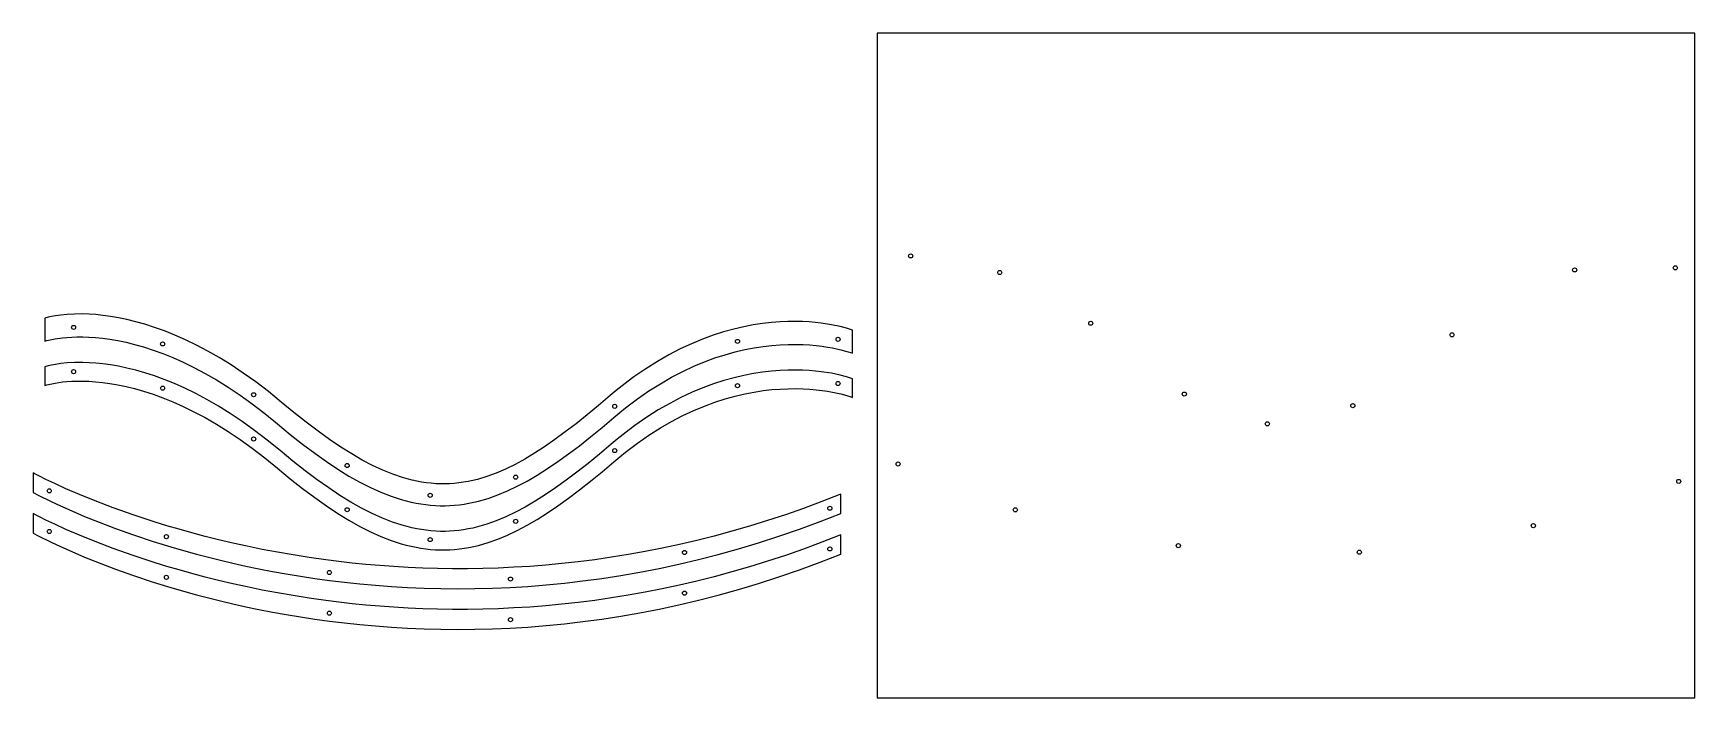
# Model space of a CAD drawing. Extents: x 123 to 1748, y 0 to 650.
import ezdxf

# ---------------------------------------------------------------- set-up
doc = ezdxf.new("R2010")
doc.units = 0

msp = doc.modelspace()

# ---------------------------------------------------------------- linework, layer by layer
at = {"layer": 'Calque 1'}
for p, q in [((948.312, 650), (948.312, 0.00019)), ((1748.31, 650), (948.312, 650)), ((1748.31, 0.00019), (1748.31, 650)), ((979.27962, 432.15259), (979.436714, 432.931301)), ((979.436866, 431.374038), (979.27962, 432.15259)), ((979.436714, 432.931301), (979.865394, 433.5672)), ((979.865581, 430.738312), (979.436866, 431.374038)), ((979.865394, 433.5672), (980.501281, 433.995897)), ((980.501411, 430.309755), (979.865581, 430.738312)), ((980.501281, 433.995897), (981.28, 434.153)), ((981.28, 430.15271), (980.501411, 430.309755)), ((981.28, 434.153), (982.058552, 433.99575)), ((981.28, 434.153), (981.28, 434.153)), ((982.058423, 430.309908), (981.28, 430.15271)), ((982.69409, 430.7385), (982.058423, 430.309908)), ((982.058552, 433.99575), (982.694277, 433.567025)), ((983.122682, 431.374168), (982.69409, 430.7385)), ((982.694277, 433.567025), (983.122834, 432.931184)), ((983.27988, 432.15259), (983.122682, 431.374168)), ((983.122834, 432.931184), (983.27988, 432.15259)), ((1066.37368, 415.98925), (1066.530796, 416.767802)), ((1066.530796, 415.210698), (1066.37368, 415.98925)), ((1066.530796, 416.767802), (1066.9593, 417.403527)), ((1066.9593, 414.574972), (1066.530796, 415.210698)), ((1066.9593, 417.403527), (1067.594924, 417.832084)), ((1067.594924, 414.146415), (1066.9593, 414.574972)), ((1067.594924, 417.832084), (1068.3734, 417.98913)), ((1068.3734, 413.98937), (1067.594924, 414.146415)), ((1068.3734, 417.98913), (1069.151995, 417.831932)), ((1068.3734, 417.98913), (1068.3734, 417.98913)), ((1069.151995, 414.146568), (1068.3734, 413.98937)), ((1069.151995, 417.831932), (1069.787891, 417.403339)), ((1069.787891, 414.57516), (1069.151995, 414.146568)), ((1069.787891, 417.403339), (1070.216669, 416.767672)), ((1070.216669, 415.210827), (1069.787891, 414.57516)), ((1070.216669, 416.767672), (1070.37391, 415.98925)), ((1070.37391, 415.98925), (1070.216669, 415.210827)), ((1628.79368, 418.48678), (1628.950796, 419.265201)), ((1628.950682, 417.708182), (1628.79368, 418.48678)), ((1629.379199, 417.072336), (1628.950682, 417.708182)), ((1628.950796, 419.265201), (1629.3793, 419.900874)), ((1630.014886, 416.643609), (1629.379199, 417.072336)), ((1629.3793, 419.900874), (1630.014924, 420.32947)), ((1630.7934, 416.48637), (1630.014886, 416.643609)), ((1630.014924, 420.32947), (1630.7934, 420.48666)), ((1630.7934, 420.48666), (1631.57172, 420.329463)), ((1630.7934, 420.48666), (1630.7934, 420.48666)), ((1631.57183, 416.643621), (1630.7934, 416.48637)), ((1631.57172, 420.329463), (1632.207264, 419.90087)), ((1632.207361, 417.072346), (1631.57183, 416.643621)), ((1632.207264, 419.90087), (1632.635738, 419.265202)), ((1632.635775, 417.708186), (1632.207361, 417.072346)), ((1632.635738, 419.265202), (1632.79285, 418.48678)), ((1632.79285, 418.48678), (1632.635775, 417.708186)), ((1727.20481, 420.52902), (1727.361881, 421.307438)), ((1727.361881, 419.750598), (1727.20481, 420.52902)), ((1727.361881, 421.307438), (1727.790266, 421.943106)), ((1727.790266, 419.11493), (1727.361881, 419.750598)), ((1727.790266, 421.943106), (1728.42572, 422.371701)), ((1728.42572, 418.686337), (1727.790266, 419.11493)), ((1728.42572, 422.371701), (1729.204, 422.5289)), ((1729.204, 418.52914), (1728.42572, 418.686337)), ((1729.204, 422.5289), (1729.982595, 422.371702)), ((1729.204, 422.5289), (1729.204, 422.5289)), ((1729.982595, 418.686337), (1729.204, 418.52914)), ((1729.982595, 422.371702), (1730.618491, 421.943109)), ((1730.618491, 419.11493), (1729.982595, 418.686337)), ((1730.618491, 421.943109), (1731.047269, 421.307442)), ((1731.047269, 419.750597), (1730.618491, 419.11493)), ((1731.047269, 421.307442), (1731.20451, 420.52902)), ((1731.20451, 420.52902), (1731.047269, 419.750597)), ((149.948198, 374.351981), (144.783138, 373.62879)), ((156.093186, 374.94737), (149.948198, 374.351981)), ((163.196615, 375.322521), (156.093186, 374.94737)), ((171.237, 375.385), (163.196615, 375.322521)), ((171.2372, 375.38457), (171.237, 375.385)), ((177.42688, 375.18884), (171.2372, 375.38457)), ((184.039288, 374.754915), (177.42688, 375.18884)), ((191.063652, 374.049805), (184.039288, 374.754915)), ((198.4892, 373.04052), (191.063652, 374.049805)), ((137.478745, 372.168737), (134.3519, 371.30669)), ((134.3519, 371.30669), (134.352, 348.707)), ((140.619491, 372.87023), (137.478745, 372.168737)), ((144.783138, 373.62879), (140.619491, 372.87023)), ((160.31933, 362.2385), (160.476429, 363.017209)), ((160.476581, 361.459948), (160.31933, 362.2385)), ((160.476429, 363.017209), (160.905119, 363.653105)), ((160.905306, 360.824223), (160.476581, 361.459948)), ((160.905119, 363.653105), (161.541017, 364.081798)), ((161.541146, 360.395666), (160.905306, 360.824223)), ((161.541017, 364.081798), (162.31974, 364.2389)), ((162.31974, 360.23862), (161.541146, 360.395666)), ((162.31974, 364.2389), (163.098287, 364.081649)), ((162.31974, 364.2389), (162.31974, 364.2389)), ((163.098157, 360.395817), (162.31974, 360.23862)), ((163.733821, 360.82441), (163.098157, 360.395817)), ((163.098287, 364.081649), (163.734012, 363.652925)), ((164.162413, 361.460077), (163.733821, 360.82441)), ((163.734012, 363.652925), (164.162569, 363.017088)), ((164.31961, 362.2385), (164.162413, 361.460077)), ((164.162569, 363.017088), (164.31961, 362.2385)), ((206.319777, 371.69503), (198.4892, 373.04052)), ((214.557685, 369.981729), (206.319777, 371.69503)), ((223.19006, 367.868277), (214.557685, 369.981729)), ((232.204041, 365.322339), (223.19006, 367.868277)), ((241.586765, 362.311576), (232.204041, 365.322339)), ((251.32537, 358.803652), (241.586765, 362.311576)), ((261.406994, 354.766229), (251.32537, 358.803652)), ((798.20316, 357.810161), (787.945103, 354.531073)), ((808.196962, 360.563056), (798.20316, 357.810161)), ((817.905339, 362.824886), (808.196962, 360.563056)), ((827.307122, 364.63078), (817.905339, 362.824886)), ((836.381139, 366.015865), (827.307122, 364.63078)), ((845.106222, 367.015269), (836.381139, 366.015865)), ((853.4612, 367.66412), (845.106222, 367.015269)), ((861.153846, 367.992748), (853.4612, 367.66412)), ((868.480486, 368.063701), (861.153846, 367.992748)), ((875.426351, 367.908403), (868.480486, 368.063701)), ((881.976673, 367.558281), (875.426351, 367.908403)), ((888.116681, 367.044757), (881.976673, 367.558281)), ((893.831605, 366.399258), (888.116681, 367.044757)), ((903.927127, 364.838029), (893.831605, 366.399258)), ((912.145084, 363.125991), (903.927127, 364.838029)), ((918.367318, 361.514542), (912.145084, 363.125991)), ((922.475676, 360.25508), (918.367318, 361.514542)), ((924.352, 359.599), (922.475676, 360.25508)), ((924.3515, 336.95108), (924.352, 359.599)), ((1155.43519, 366.29156), (1155.592468, 367.069978)), ((1155.592577, 365.513142), (1155.43519, 366.29156)), ((1155.592468, 367.069978), (1156.021306, 367.705645)), ((1156.021404, 364.877474), (1155.592577, 365.513142)), ((1156.021306, 367.705645), (1156.657214, 368.134237)), ((1156.657251, 364.448879), (1156.021404, 364.877474)), ((1156.657214, 368.134237), (1157.4357, 368.29143)), ((1157.4357, 364.29168), (1156.657251, 364.448879)), ((1157.4357, 368.29143), (1158.214217, 368.134389)), ((1157.4357, 368.29143), (1157.4357, 368.29143)), ((1158.214255, 364.448727), (1157.4357, 364.29168)), ((1158.214217, 368.134389), (1158.84996, 367.705833)), ((1158.850061, 364.877286), (1158.214255, 364.448727)), ((1158.84996, 367.705833), (1159.278636, 367.070108)), ((1159.27875, 365.513012), (1158.850061, 364.877286)), ((1159.278636, 367.070108), (1159.43595, 366.29156)), ((1159.43595, 366.29156), (1159.27875, 365.513012)), ((134.352, 348.707), (135.13437, 348.97417)), ((135.13437, 348.97417), (136.193461, 349.299531)), ((136.193461, 349.299531), (139.325779, 350.104983)), ((139.325779, 350.104983), (144.463893, 351.134582)), ((144.463893, 351.134582), (151.54037, 352.132385)), ((151.54037, 352.132385), (155.784422, 352.53938)), ((155.784422, 352.53938), (160.487778, 352.842446)), ((160.487778, 352.842446), (165.642009, 353.009591)), ((165.642009, 353.009591), (171.238686, 353.008822)), ((171.238686, 353.008822), (177.269379, 352.808145)), ((177.269379, 352.808145), (183.72566, 352.375568)), ((183.72566, 352.375568), (190.5991, 351.679097)), ((190.5991, 351.679097), (197.88127, 350.68674)), ((197.88127, 350.68674), (205.561265, 349.365511)), ((205.561265, 349.365511), (213.627341, 347.682055)), ((213.627341, 347.682055), (222.07009, 345.603738)), ((222.07009, 345.603738), (230.880103, 343.097923)), ((230.880103, 343.097923), (240.047972, 340.131975)), ((247.41359, 346.07516), (247.570789, 346.853707)), ((247.570789, 345.296608), (247.41359, 346.07516)), ((247.570789, 346.853707), (247.999475, 347.489432)), ((247.999475, 344.660882), (247.570789, 345.296608)), ((247.999475, 347.489432), (248.635281, 347.917989)), ((248.635281, 344.232326), (247.999475, 344.660882)), ((248.635281, 347.917989), (249.41384, 348.07503)), ((249.41384, 344.07528), (248.635281, 344.232326)), ((249.41384, 348.07503), (250.192353, 347.917837)), ((249.41384, 348.07503), (249.41384, 348.07503)), ((250.192353, 344.232477), (249.41384, 344.07528)), ((250.192353, 347.917837), (250.828066, 347.489245)), ((250.828066, 344.66107), (250.192353, 344.232477)), ((250.828066, 347.489245), (251.256662, 346.853578)), ((251.256662, 345.296738), (250.828066, 344.66107)), ((251.256662, 346.853578), (251.41382, 346.07516)), ((251.41382, 346.07516), (251.256662, 345.296738)), ((271.818775, 350.16697), (261.406994, 354.766229)), ((282.54785, 344.973537), (271.818775, 350.16697)), ((293.581358, 339.153594), (282.54785, 344.973537)), ((766.720907, 346.253809), (755.797107, 341.185376)), ((777.443962, 350.690665), (766.720907, 346.253809)), ((787.945103, 354.531073), (777.443962, 350.690665)), ((809.83386, 348.57269), (809.991018, 349.351111)), ((809.990904, 347.794093), (809.83386, 348.57269)), ((810.419512, 347.158249), (809.990904, 347.794093)), ((809.991018, 349.351111), (810.419614, 349.986784)), ((811.055289, 346.729522), (810.419512, 347.158249)), ((810.419614, 349.986784), (811.055327, 350.41538)), ((811.83384, 346.57228), (811.055289, 346.729522)), ((811.055327, 350.41538), (811.83384, 350.57257)), ((811.83384, 350.57257), (812.612202, 350.415371)), ((811.83384, 350.57257), (811.83384, 350.57257)), ((812.612312, 346.729531), (811.83384, 346.57228)), ((812.612202, 350.415371), (813.247839, 349.986776)), ((813.247936, 347.158256), (812.612312, 346.729531)), ((813.247839, 349.986776), (813.676406, 349.351108)), ((813.676442, 347.794096), (813.247936, 347.158256)), ((813.676406, 349.351108), (813.83356, 348.57269)), ((813.83356, 348.57269), (813.676442, 347.794096)), ((818.90737, 340.521557), (828.087299, 342.294523)), ((828.087299, 342.294523), (836.957312, 343.653464)), ((836.957312, 343.653464), (845.50008, 344.633672)), ((845.50008, 344.633672), (853.69827, 345.27044)), ((853.69827, 345.27044), (861.532649, 345.599252)), ((861.532649, 345.599252), (868.984046, 345.655186)), ((868.984046, 345.655186), (876.035564, 345.472968)), ((876.035564, 345.472968), (882.670304, 345.087323)), ((882.670304, 345.087323), (888.87137, 344.532975)), ((888.87137, 344.532975), (894.621864, 343.844651)), ((894.621864, 343.844651), (899.904888, 343.057074)), ((899.904888, 343.057074), (904.703545, 342.204971)), ((904.703545, 342.204971), (912.780166, 340.446085)), ((908.24502, 350.61493), (908.402174, 351.393347)), ((908.402174, 349.836507), (908.24502, 350.61493)), ((908.402174, 351.393347), (908.830741, 352.029011)), ((908.830741, 349.20084), (908.402174, 349.836507)), ((908.830741, 352.029011), (909.466377, 352.457603)), ((909.466378, 348.772247), (908.830741, 349.20084)), ((909.466377, 352.457603), (910.24474, 352.6148)), ((910.24474, 348.61505), (909.466378, 348.772247)), ((910.24474, 352.6148), (911.023253, 352.457603)), ((910.24474, 352.6148), (910.24474, 352.6148)), ((911.023254, 348.772247), (910.24474, 348.61505)), ((911.023253, 352.457603), (911.658966, 352.029011)), ((911.658967, 349.20084), (911.023254, 348.772247)), ((911.658966, 352.029011), (912.087562, 351.393347)), ((912.087562, 349.836507), (911.658967, 349.20084)), ((912.087562, 351.393347), (912.24472, 350.61493)), ((912.24472, 350.61493), (912.087562, 349.836507)), ((1508.73198, 354.97445), (1508.889098, 355.752868)), ((1508.888988, 354.195862), (1508.73198, 354.97445)), ((1509.317506, 353.560025), (1508.888988, 354.195862)), ((1508.889098, 355.752868), (1509.317604, 356.388536)), ((1509.953191, 353.131301), (1509.317506, 353.560025)), ((1509.317604, 356.388536), (1509.953228, 356.817131)), ((1510.7317, 352.97405), (1509.953191, 353.131301)), ((1509.953228, 356.817131), (1510.7317, 356.97433)), ((1510.7317, 356.97433), (1511.510218, 356.817283)), ((1510.7317, 356.97433), (1510.7317, 356.97433)), ((1511.510328, 353.131149), (1510.7317, 352.97405)), ((1511.510218, 356.817283), (1512.145935, 356.388724)), ((1512.146033, 353.559838), (1511.510328, 353.131149)), ((1512.145935, 356.388724), (1512.574532, 355.752998)), ((1512.574568, 354.195733), (1512.146033, 353.559838)), ((1512.574532, 355.752998), (1512.73169, 354.97445)), ((1512.73169, 354.97445), (1512.574568, 354.195733)), ((140.619491, 325.377223), (137.478745, 324.675732)), ((144.783138, 326.135783), (140.619491, 325.377223)), ((149.948198, 326.858974), (144.783138, 326.135783)), ((156.093186, 327.454364), (149.948198, 326.858974)), ((163.196615, 327.829518), (156.093186, 327.454364)), ((171.237, 327.892), (163.196615, 327.829518)), ((171.2372, 327.89158), (171.237, 327.892)), ((177.42688, 327.69585), (171.2372, 327.89158)), ((184.039288, 327.261925), (177.42688, 327.69585)), ((191.063652, 326.556815), (184.039288, 327.261925)), ((198.4892, 325.54753), (191.063652, 326.556815)), ((206.30806, 324.202042), (198.4892, 325.54753)), ((240.047972, 340.131975), (249.564289, 336.673258)), ((249.564289, 336.673258), (259.419645, 332.689137)), ((259.419645, 332.689137), (269.604632, 328.146975)), ((269.604632, 328.146975), (280.109843, 323.014137)), ((304.906436, 332.674803), (293.581358, 339.153594)), ((316.510222, 325.504826), (304.906436, 332.674803)), ((328.379853, 317.611327), (316.510222, 325.504826)), ((733.431955, 329.013271), (722.032942, 321.839343)), ((744.693733, 335.45024), (733.431955, 329.013271)), ((755.797107, 341.185376), (744.693733, 335.45024)), ((768.965578, 324.211089), (779.43512, 328.583578)), ((779.43512, 328.583578), (789.681401, 332.365575)), ((789.681401, 332.365575), (799.68709, 335.592376)), ((799.68709, 335.592376), (809.434857, 338.299272)), ((809.434857, 338.299272), (818.90737, 340.521557)), ((912.780166, 340.446085), (918.716548, 338.845794)), ((918.716548, 338.845794), (923.62787, 337.2322)), ((923.62787, 337.2322), (924.3515, 336.95108)), ((137.478745, 324.675732), (134.3519, 323.81369)), ((134.3519, 323.81369), (134.352, 305.447)), ((144.463893, 307.874592), (151.54037, 308.872394)), ((151.54037, 308.872394), (155.784422, 309.279388)), ((155.784422, 309.279388), (160.487778, 309.582454)), ((160.31933, 318.97883), (160.476429, 319.757541)), ((160.476581, 318.200278), (160.31933, 318.97883)), ((160.476429, 319.757541), (160.905119, 320.39344)), ((160.905306, 317.564552), (160.476581, 318.200278)), ((160.487778, 309.582454), (165.642009, 309.749598)), ((160.905119, 320.39344), (161.541017, 320.822137)), ((161.541146, 317.135996), (160.905306, 317.564552)), ((161.541017, 320.822137), (162.31974, 320.97924)), ((162.31974, 316.97895), (161.541146, 317.135996)), ((162.31974, 320.97924), (163.098287, 320.821989)), ((162.31974, 320.97924), (162.31974, 320.97924)), ((163.098157, 317.136147), (162.31974, 316.97895)), ((163.733821, 317.56474), (163.098157, 317.136147)), ((163.098287, 320.821989), (163.734012, 320.393264)), ((164.162413, 318.200408), (163.733821, 317.56474)), ((163.734012, 320.393264), (164.162569, 319.757424)), ((164.31961, 318.97883), (164.162413, 318.200408)), ((164.162569, 319.757424), (164.31961, 318.97883)), ((165.642009, 309.749598), (171.238686, 309.748828)), ((171.238686, 309.748828), (177.269379, 309.54815)), ((177.269379, 309.54815), (183.72566, 309.115571)), ((183.72566, 309.115571), (190.5991, 308.419099)), ((214.512511, 322.488743), (206.30806, 324.202042)), ((223.092794, 320.375296), (214.512511, 322.488743)), ((232.03915, 317.829363), (223.092794, 320.375296)), ((241.341822, 314.818606), (232.03915, 317.829363)), ((250.991052, 311.310688), (241.341822, 314.818606)), ((260.97708, 307.273271), (250.991052, 311.310688)), ((280.109843, 323.014137), (290.925869, 317.257987)), ((290.925869, 317.257987), (302.043301, 310.84589)), ((302.043301, 310.84589), (313.452731, 303.745209)), ((340.502468, 308.961968), (328.379853, 317.611327)), ((352.865205, 299.524411), (340.502468, 308.961968)), ((704.723419, 309.619808), (698.907895, 305.140095)), ((710.517865, 313.893327), (704.723419, 309.619808)), ((722.032942, 321.839343), (710.517865, 313.893327)), ((736.390695, 307.197754), (747.426035, 313.55347)), ((747.426035, 313.55347), (758.290106, 319.212818)), ((758.290106, 319.212818), (768.965578, 324.211089)), ((798.538181, 310.317171), (788.375756, 307.038083)), ((808.442549, 313.070066), (798.538181, 310.317171)), ((818.070792, 315.331896), (808.442549, 313.070066)), ((827.404845, 317.13779), (818.070792, 315.331896)), ((836.426641, 318.522875), (827.404845, 317.13779)), ((845.118115, 319.522279), (836.426641, 318.522875)), ((853.4612, 320.17113), (845.118115, 319.522279)), ((861.153846, 320.499756), (853.4612, 320.17113)), ((868.480486, 320.570707), (861.153846, 320.499756)), ((875.426351, 320.415409), (868.480486, 320.570707)), ((881.976673, 320.065285), (875.426351, 320.415409)), ((888.116681, 319.551761), (881.976673, 320.065285)), ((893.831605, 318.90626), (888.116681, 319.551761)), ((903.927127, 317.34503), (893.831605, 318.90626)), ((912.145084, 315.632992), (903.927127, 317.34503)), ((908.830741, 308.769346), (909.466377, 309.197941)), ((909.466377, 309.197941), (910.24474, 309.35514)), ((910.24474, 309.35514), (911.023253, 309.197941)), ((910.24474, 309.35514), (910.24474, 309.35514)), ((911.023253, 309.197941), (911.658966, 308.769346)), ((918.367318, 314.021542), (912.145084, 315.632992)), ((922.475676, 312.76208), (918.367318, 314.021542)), ((924.352, 312.106), (922.475676, 312.76208)), ((924.3515, 293.69114), (924.352, 312.106)), ((134.352, 305.447), (135.13437, 305.71418)), ((135.13437, 305.71418), (136.193461, 306.039541)), ((136.193461, 306.039541), (139.325779, 306.844993)), ((139.325779, 306.844993), (144.463893, 307.874592)), ((190.5991, 308.419099), (197.88127, 307.42674)), ((197.88127, 307.42674), (205.561265, 306.105509)), ((205.561265, 306.105509), (213.627341, 304.422051)), ((213.627341, 304.422051), (222.07009, 302.343729)), ((222.07009, 302.343729), (230.880103, 299.837909)), ((230.880103, 299.837909), (240.047972, 296.871955)), ((240.047972, 296.871955), (249.564289, 293.413232)), ((247.41359, 302.81549), (247.570789, 303.594042)), ((247.570789, 302.036938), (247.41359, 302.81549)), ((247.570789, 303.594042), (247.999475, 304.229767)), ((247.999475, 301.401213), (247.570789, 302.036938)), ((247.999475, 304.229767), (248.635281, 304.658324)), ((248.635281, 300.972656), (247.999475, 301.401213)), ((248.635281, 304.658324), (249.41384, 304.81537)), ((249.41384, 300.81561), (248.635281, 300.972656)), ((249.41384, 304.81537), (250.192353, 304.658173)), ((249.41384, 304.81537), (249.41384, 304.81537)), ((250.192353, 300.972807), (249.41384, 300.81561)), ((249.564289, 293.413232), (259.419645, 289.429105)), ((250.192353, 304.658173), (250.828066, 304.22958)), ((250.828066, 301.4014), (250.192353, 300.972807)), ((250.828066, 304.22958), (251.256662, 303.593913)), ((251.256662, 302.037067), (250.828066, 301.4014)), ((251.256662, 303.593913), (251.41382, 302.81549)), ((251.41382, 302.81549), (251.256662, 302.037067)), ((271.29015, 302.674017), (260.97708, 307.273271)), ((281.920503, 297.480589), (271.29015, 302.674017)), ((292.85838, 291.660648), (281.920503, 297.480589)), ((313.452731, 303.745209), (325.144751, 295.92331)), ((325.144751, 295.92331), (337.109953, 287.347556)), ((336.47566, 296.37745), (336.632855, 297.155872)), ((336.632965, 295.599033), (336.47566, 296.37745)), ((336.632855, 297.155872), (337.061511, 297.79154)), ((337.061609, 294.963369), (336.632965, 295.599033)), ((337.061511, 297.79154), (337.697237, 298.220132)), ((337.697274, 294.534777), (337.061609, 294.963369)), ((337.697237, 298.220132), (338.47564, 298.37733)), ((338.47564, 294.37758), (337.697274, 294.534777)), ((338.47564, 298.37733), (339.254199, 298.220284)), ((338.47564, 298.37733), (338.47564, 298.37733)), ((339.254235, 294.534625), (338.47564, 294.37758)), ((339.254199, 298.220284), (339.890034, 297.791727)), ((339.890131, 294.963181), (339.254235, 294.534625)), ((339.890034, 297.791727), (340.318799, 297.156002)), ((340.318909, 295.598904), (339.890131, 294.963181)), ((340.318799, 297.156002), (340.47615, 296.37745)), ((340.47615, 296.37745), (340.318909, 295.598904)), ((365.4552, 289.26632), (352.865205, 299.524411)), ((687.2242, 295.54452), (675.769048, 285.849309)), ((693.07394, 300.449796), (687.2242, 295.54452)), ((698.907895, 305.140095), (693.07394, 300.449796)), ((713.875534, 292.256043), (725.201418, 300.110376)), ((725.201418, 300.110376), (736.390695, 307.197754)), ((756.520789, 293.692386), (745.50679, 287.95725)), ((767.348993, 298.760819), (756.520789, 293.692386)), ((777.973337, 303.197675), (767.348993, 298.760819)), ((788.375756, 307.038083), (777.973337, 303.197675)), ((799.68709, 292.332401), (809.434857, 295.039305)), ((809.434857, 295.039305), (818.90737, 297.261599)), ((809.83386, 305.31302), (809.991018, 306.091447)), ((809.990904, 304.534423), (809.83386, 305.31302)), ((810.419512, 303.89858), (809.990904, 304.534423)), ((809.991018, 306.091447), (810.419614, 306.727121)), ((811.055289, 303.469857), (810.419512, 303.89858)), ((810.419614, 306.727121), (811.055327, 307.155715)), ((811.83384, 303.31262), (811.055289, 303.469857)), ((811.055327, 307.155715), (811.83384, 307.3129)), ((811.83384, 307.3129), (812.612202, 307.155703)), ((811.83384, 307.3129), (811.83384, 307.3129)), ((812.612312, 303.469865), (811.83384, 303.31262)), ((812.612202, 307.155703), (813.247839, 306.72711)), ((813.247936, 303.898587), (812.612312, 303.469865)), ((813.247839, 306.72711), (813.676406, 306.091443)), ((813.676442, 304.534426), (813.247936, 303.898587)), ((813.676406, 306.091443), (813.83356, 305.31302)), ((813.83356, 305.31302), (813.676442, 304.534426)), ((818.90737, 297.261599), (828.087299, 299.034577)), ((828.087299, 299.034577), (836.957312, 300.393531)), ((836.957312, 300.393531), (845.50008, 301.373754)), ((845.50008, 301.373754), (853.69827, 302.01054)), ((853.69827, 302.01054), (861.532649, 302.33935)), ((861.532649, 302.33935), (868.984046, 302.395282)), ((868.984046, 302.395282), (876.035564, 302.213061)), ((876.035564, 302.213061), (882.670304, 301.827412)), ((882.670304, 301.827412), (888.87137, 301.273061)), ((888.87137, 301.273061), (894.621864, 300.584734)), ((894.621864, 300.584734), (899.904888, 299.797154)), ((899.904888, 299.797154), (904.703545, 298.945047)), ((904.703545, 298.945047), (912.780166, 297.186155)), ((908.24502, 307.35526), (908.402174, 308.133678)), ((908.402174, 306.576837), (908.24502, 307.35526)), ((908.402174, 308.133678), (908.830741, 308.769346)), ((908.830741, 305.94117), (908.402174, 306.576837)), ((909.466378, 305.512577), (908.830741, 305.94117)), ((910.24474, 305.35538), (909.466378, 305.512577)), ((911.023254, 305.512577), (910.24474, 305.35538)), ((911.658967, 305.94117), (911.023254, 305.512577)), ((911.658966, 308.769346), (912.087562, 308.133678)), ((912.087562, 306.576837), (911.658967, 305.94117)), ((912.087562, 308.133678), (912.24472, 307.35526)), ((912.24472, 307.35526), (912.087562, 306.576837)), ((912.780166, 297.186155), (918.716548, 295.585859)), ((918.716548, 295.585859), (923.62787, 293.97226)), ((923.62787, 293.97226), (924.3515, 293.69114)), ((1246.95799, 297.06015), (1247.115106, 297.838573)), ((1247.115106, 296.281732), (1246.95799, 297.06015)), ((1247.115106, 297.838573), (1247.543609, 298.47424)), ((1247.543609, 295.646064), (1247.115106, 296.281732)), ((1247.543609, 298.47424), (1248.17923, 298.902833)), ((1248.17923, 295.217469), (1247.543609, 295.646064)), ((1248.17923, 298.902833), (1248.9577, 299.06003)), ((1248.9577, 295.06027), (1248.17923, 295.217469)), ((1248.9577, 299.06003), (1249.736022, 298.902833)), ((1248.9577, 299.06003), (1248.9577, 299.06003)), ((1249.736022, 295.217469), (1248.9577, 295.06027)), ((1249.736022, 298.902833), (1250.371569, 298.47424)), ((1250.371569, 295.646064), (1249.736022, 295.217469)), ((1250.371569, 298.47424), (1250.800046, 297.838573)), ((1250.800046, 296.281732), (1250.371569, 295.646064)), ((1250.800046, 297.838573), (1250.95716, 297.06015)), ((1250.95716, 297.06015), (1250.800046, 296.281732)), ((259.419645, 289.429105), (269.604632, 284.886937)), ((269.604632, 284.886937), (280.109843, 279.754096)), ((280.109843, 279.754096), (290.925869, 273.997943)), ((304.094023, 285.181857), (292.85838, 291.660648)), ((315.617675, 278.011878), (304.094023, 285.181857)), ((327.419577, 270.118374), (315.617675, 278.011878)), ((337.109953, 287.347556), (349.338929, 277.985311)), ((349.338929, 277.985311), (361.82227, 267.80394)), ((377.869018, 279.011698), (365.4552, 289.26632)), ((389.879254, 269.477295), (377.869018, 279.011698)), ((664.6533, 276.689085), (653.8512, 268.072296)), ((675.769048, 285.849309), (664.6533, 276.689085)), ((689.77166, 285.06035), (689.928818, 285.838768)), ((689.928709, 284.281756), (689.77166, 285.06035)), ((690.357316, 283.645916), (689.928709, 284.281756)), ((689.928818, 285.838768), (690.357414, 286.474436)), ((690.993091, 283.217191), (690.357316, 283.645916)), ((690.357414, 286.474436), (690.993127, 286.903031)), ((690.88327, 274.10534), (696.668482, 278.959299)), ((691.77164, 283.05994), (690.993091, 283.217191)), ((690.993127, 286.903031), (691.77164, 287.06023)), ((691.77164, 287.06023), (692.550199, 286.903184)), ((691.77164, 287.06023), (691.77164, 287.06023)), ((692.550309, 283.217039), (691.77164, 283.05994)), ((692.550199, 286.903184), (693.186005, 286.474627)), ((693.186103, 283.645729), (692.550309, 283.217039)), ((693.186005, 286.474627), (693.614691, 285.838902)), ((693.614728, 284.281627), (693.186103, 283.645729)), ((693.614691, 285.838902), (693.77189, 285.06035)), ((693.77189, 285.06035), (693.614728, 284.281627)), ((696.668482, 278.959299), (702.430374, 283.599462)), ((702.430374, 283.599462), (713.875534, 292.256043)), ((734.325064, 281.520281), (722.993676, 274.346353)), ((745.50679, 287.95725), (734.325064, 281.520281)), ((758.290106, 275.952823), (768.965578, 280.951098)), ((768.965578, 280.951098), (779.43512, 285.32359)), ((779.43512, 285.32359), (789.681401, 289.105593)), ((789.681401, 289.105593), (799.68709, 292.332401)), ((1411.79619, 285.70576), (1411.953431, 286.484308)), ((1411.953431, 284.927208), (1411.79619, 285.70576)), ((1411.953431, 286.484308), (1412.382209, 287.120033)), ((1412.382209, 284.291483), (1411.953431, 284.927208)), ((1412.382209, 287.120033), (1413.018105, 287.548589)), ((1413.018105, 283.862926), (1412.382209, 284.291483)), ((1413.018105, 287.548589), (1413.7967, 287.70563)), ((1413.7967, 283.70588), (1413.018105, 283.862926)), ((1413.7967, 287.70563), (1414.57514, 287.548437)), ((1413.7967, 287.70563), (1413.7967, 287.70563)), ((1414.575176, 283.863078), (1413.7967, 283.70588)), ((1414.57514, 287.548437), (1415.210702, 287.119845)), ((1415.2108, 284.29167), (1414.575176, 283.863078)), ((1415.210702, 287.119845), (1415.639194, 286.484178)), ((1415.639304, 284.927338), (1415.2108, 284.29167)), ((1415.639194, 286.484178), (1415.79642, 285.70576)), ((1415.79642, 285.70576), (1415.639304, 284.927338)), ((290.925869, 273.997943), (302.043301, 267.585846)), ((302.043301, 267.585846), (313.452731, 260.485167)), ((313.452731, 260.485167), (325.144751, 252.663273)), ((339.48997, 261.469006), (327.419577, 270.118374)), ((351.819097, 252.031438), (339.48997, 261.469006)), ((361.82227, 267.80394), (374.313821, 257.50701)), ((401.511982, 260.659062), (389.879254, 269.477295)), ((412.793278, 252.552948), (401.511982, 260.659062)), ((653.8512, 268.072296), (643.336997, 260.00739)), ((668.165162, 255.206281), (679.371425, 264.382789)), ((679.371425, 264.382789), (690.88327, 274.10534)), ((705.755497, 262.126818), (699.954178, 257.647105)), ((711.530692, 266.400337), (705.755497, 262.126818)), ((722.993676, 274.346353), (711.530692, 266.400337)), ((725.201418, 256.850376), (736.390695, 263.937756)), ((736.390695, 263.937756), (747.426035, 270.293474)), ((747.426035, 270.293474), (758.290106, 275.952823)), ((1328.14721, 267.91714), (1328.304243, 268.695727)), ((1328.304281, 267.138718), (1328.14721, 267.91714)), ((1328.304243, 268.695727), (1328.732565, 269.33156)), ((1328.732666, 266.50305), (1328.304281, 267.138718)), ((1328.732565, 269.33156), (1329.368007, 269.760281)), ((1329.36812, 266.074458), (1328.732666, 266.50305)), ((1329.368007, 269.760281), (1330.1464, 269.91753)), ((1330.1464, 265.91726), (1329.36812, 266.074458)), ((1330.1464, 269.91753), (1330.925142, 269.760281)), ((1330.1464, 269.91753), (1330.1464, 269.91753)), ((1330.924995, 266.074458), (1330.1464, 265.91726)), ((1331.560891, 266.50305), (1330.924995, 266.074458)), ((1330.925142, 269.760281), (1331.561086, 269.33156)), ((1331.989669, 267.138718), (1331.560891, 266.50305)), ((1331.561086, 269.33156), (1331.989815, 268.695727)), ((1332.14691, 267.91714), (1331.989669, 267.138718)), ((1331.989815, 268.695727), (1332.14691, 267.91714)), ((325.144751, 252.663273), (337.109953, 244.087527)), ((336.47566, 253.1178), (336.632855, 253.896217)), ((336.632965, 252.339378), (336.47566, 253.1178)), ((336.632855, 253.896217), (337.061511, 254.531881)), ((337.061609, 251.70371), (336.632965, 252.339378)), ((337.061511, 254.531881), (337.697237, 254.960473)), ((337.697274, 251.275118), (337.061609, 251.70371)), ((337.109953, 244.087527), (349.338929, 234.725294)), ((337.697237, 254.960473), (338.47564, 255.11767)), ((338.47564, 251.11792), (337.697274, 251.275118)), ((338.47564, 255.11767), (339.254199, 254.960625)), ((338.47564, 255.11767), (338.47564, 255.11767)), ((339.254235, 251.274966), (338.47564, 251.11792)), ((339.254199, 254.960625), (339.890034, 254.532069)), ((339.890131, 251.703523), (339.254235, 251.274966)), ((339.890034, 254.532069), (340.318799, 253.896346)), ((340.318909, 252.339248), (339.890131, 251.703523)), ((340.318799, 253.896346), (340.47615, 253.1178)), ((340.47615, 253.1178), (340.318909, 252.339248)), ((364.3972, 241.77333), (351.819097, 252.031438)), ((374.313821, 257.50701), (386.438899, 247.942507)), ((386.438899, 247.942507), (398.220249, 239.105197)), ((423.749216, 245.154904), (412.793278, 252.552948)), ((434.40587, 238.46088), (423.749216, 245.154904)), ((623.069264, 245.567026), (613.264229, 239.208465)), ((633.084936, 252.502817), (623.069264, 245.567026)), ((643.336997, 260.00739), (633.084936, 252.502817)), ((646.577125, 238.519564), (657.241417, 246.582859)), ((657.241417, 246.582859), (668.165162, 255.206281)), ((688.2822, 248.05153), (676.815156, 238.368206)), ((694.128993, 252.956806), (688.2822, 248.05153)), ((699.954178, 257.647105), (694.128993, 252.956806)), ((702.430374, 240.339462), (713.875534, 248.996043)), ((713.875534, 248.996043), (725.201418, 256.850376)), ((349.338929, 234.725294), (361.82227, 224.54394)), ((376.82285, 231.530593), (364.3972, 241.77333)), ((388.866628, 222.029779), (376.82285, 231.530593)), ((398.220249, 239.105197), (409.680615, 230.989846)), ((409.680615, 230.989846), (420.842742, 223.591221)), ((427.99765, 227.14605), (428.154808, 227.924472)), ((428.154808, 227.924472), (428.583405, 228.56014)), ((428.583405, 228.56014), (429.219122, 228.988733)), ((429.219122, 228.988733), (429.99764, 229.14593)), ((429.99764, 229.14593), (430.776002, 228.988733)), ((429.99764, 229.14593), (429.99764, 229.14593)), ((430.776002, 228.988733), (431.411639, 228.56014)), ((431.411639, 228.56014), (431.840206, 227.924472)), ((431.840206, 227.924472), (431.99736, 227.14605)), ((444.789315, 232.466826), (434.40587, 238.46088)), ((454.925625, 227.168694), (444.789315, 232.466826)), ((594.18305, 228.256828), (584.855401, 223.68065)), ((603.644075, 233.435582), (594.18305, 228.256828)), ((613.264229, 239.208465), (603.644075, 233.435582)), ((625.934638, 224.101528), (636.14922, 231.02344)), ((636.14922, 231.02344), (646.577125, 238.519564)), ((665.665798, 229.241573), (654.811477, 220.67698)), ((676.815156, 238.368206), (665.665798, 229.241573)), ((679.371425, 221.122789), (690.88327, 230.84534)), ((689.77166, 241.8007), (689.928818, 242.579117)), ((689.928709, 241.022106), (689.77166, 241.8007)), ((690.357316, 240.386266), (689.928709, 241.022106)), ((689.928818, 242.579117), (690.357414, 243.214781)), ((690.993091, 239.957541), (690.357316, 240.386266)), ((690.357414, 243.214781), (690.993127, 243.643373)), ((690.88327, 230.84534), (696.668482, 235.699299)), ((691.77164, 239.80029), (690.993091, 239.957541)), ((690.993127, 243.643373), (691.77164, 243.80057)), ((691.77164, 243.80057), (692.550199, 243.643525)), ((691.77164, 243.80057), (691.77164, 243.80057)), ((692.550309, 239.957389), (691.77164, 239.80029)), ((692.550199, 243.643525), (693.186005, 243.214969)), ((693.186103, 240.386079), (692.550309, 239.957389)), ((693.186005, 243.214969), (693.614691, 242.579246)), ((693.614728, 241.021977), (693.186103, 240.386079)), ((693.614691, 242.579246), (693.77189, 241.8007)), ((693.77189, 241.8007), (693.614728, 241.021977)), ((696.668482, 235.699299), (702.430374, 240.339462)), ((966.96252, 228.68184), (967.119557, 229.460427)), ((967.11971, 227.903418), (966.96252, 228.68184)), ((967.119557, 229.460427), (967.548115, 230.09626)), ((967.548306, 227.26775), (967.11971, 227.903418)), ((967.548115, 230.09626), (968.183845, 230.524981)), ((968.183845, 230.524981), (968.9624, 230.68223)), ((968.9624, 230.68223), (969.740952, 230.524981)), ((968.9624, 230.68223), (968.9624, 230.68223)), ((969.740952, 230.524981), (970.376677, 230.09626)), ((970.805082, 227.903418), (970.37649, 227.26775)), ((970.376677, 230.09626), (970.805234, 229.460427)), ((970.96228, 228.68184), (970.805082, 227.903418)), ((970.805234, 229.460427), (970.96228, 228.68184)), ((122.867, 219.995), (122.867, 200.805)), ((123.862803, 219.42327), (122.867, 219.995)), ((128.971164, 216.741522), (123.862803, 219.42327)), ((135.251536, 213.608052), (128.971164, 216.741522)), ((143.922631, 209.473931), (135.251536, 213.608052)), ((361.82227, 224.54394), (374.313821, 214.24701)), ((374.313821, 214.24701), (386.438899, 204.682507)), ((400.551508, 213.263738), (388.866628, 222.029779)), ((411.900464, 205.225318), (400.551508, 213.263738)), ((420.842742, 223.591221), (431.729374, 216.904088)), ((428.154808, 226.367633), (427.99765, 227.14605)), ((428.583405, 225.731969), (428.154808, 226.367633)), ((429.219122, 225.303377), (428.583405, 225.731969)), ((429.99764, 225.14618), (429.219122, 225.303377)), ((430.776002, 225.303377), (429.99764, 225.14618)), ((431.411639, 225.731969), (430.776002, 225.303377)), ((431.840206, 226.367633), (431.411639, 225.731969)), ((431.729374, 216.904088), (442.363256, 210.923214)), ((431.99736, 227.14605), (431.840206, 226.367633)), ((464.840875, 222.562432), (454.925625, 227.168694)), ((474.561139, 218.643992), (464.840875, 222.562432)), ((484.112493, 215.409324), (474.561139, 218.643992)), ((488.832976, 214.047139), (484.112493, 215.409324)), ((493.521009, 212.854378), (488.832976, 214.047139)), ((498.179852, 211.830535), (493.521009, 212.854378)), ((502.812764, 210.975104), (498.179852, 211.830535)), ((548.363491, 211.570678), (543.840988, 210.771266)), ((552.887146, 212.531296), (548.363491, 211.570678)), ((557.415172, 213.652063), (552.887146, 212.531296)), ((566.497216, 216.369818), (557.415172, 213.652063)), ((575.635374, 219.715497), (566.497216, 216.369818)), ((584.855401, 223.68065), (575.635374, 219.715497)), ((592.83639, 215.79175), (592.99359, 216.570302)), ((592.99359, 215.013198), (592.83639, 215.79175)), ((592.99359, 216.570302), (593.422279, 217.206028)), ((593.422279, 214.377473), (592.99359, 215.013198)), ((593.422279, 217.206028), (594.058085, 217.634584)), ((594.058085, 213.948916), (593.422279, 214.377473)), ((594.058085, 217.634584), (594.83664, 217.79163)), ((594.83664, 213.79187), (594.058085, 213.948916)), ((594.83664, 217.79163), (595.615116, 217.634433)), ((594.83664, 217.79163), (594.83664, 217.79163)), ((595.615153, 213.949069), (594.83664, 213.79187)), ((595.615116, 217.634433), (596.250769, 217.20584)), ((596.250866, 214.377664), (595.615153, 213.949069)), ((596.250769, 217.20584), (596.679352, 216.570173)), ((596.679462, 215.013332), (596.250866, 214.377664)), ((596.340179, 206.851493), (606.053183, 212.008512)), ((596.679352, 216.570173), (596.83662, 215.79175)), ((596.83662, 215.79175), (596.679462, 215.013332)), ((606.053183, 212.008512), (615.910314, 217.760872)), ((615.910314, 217.760872), (625.934638, 224.101528)), ((644.229544, 212.679774), (633.897349, 205.255303)), ((654.811477, 220.67698), (644.229544, 212.679774)), ((657.241417, 203.322859), (668.165162, 211.946281)), ((668.165162, 211.946281), (679.371425, 221.122789)), ((968.183979, 226.839158), (967.548306, 227.26775)), ((968.9624, 226.68196), (968.183979, 226.839158)), ((969.740822, 226.839158), (968.9624, 226.68196)), ((970.37649, 227.26775), (969.740822, 226.839158)), ((1730.64835, 211.63735), (1730.805674, 212.415889)), ((1730.805674, 210.858811), (1730.64835, 211.63735)), ((1730.805674, 212.415889), (1731.234635, 213.051616)), ((1731.234635, 213.051616), (1731.870716, 213.48018)), ((1731.870716, 213.48018), (1732.6494, 213.63723)), ((1732.6494, 213.63723), (1733.427757, 213.480031)), ((1732.6494, 213.63723), (1732.6494, 213.63723)), ((1733.427757, 213.480031), (1734.06339, 213.051436)), ((1734.06339, 213.051436), (1734.491956, 212.415768)), ((1734.491956, 212.415768), (1734.64911, 211.63735)), ((1734.64911, 211.63735), (1734.491956, 210.858928)), ((122.867, 200.805), (127.85753, 198.138002)), ((127.85753, 198.138002), (140.542275, 191.838719)), ((136.51782, 202.43689), (136.674857, 203.215484)), ((136.67501, 201.658473), (136.51782, 202.43689)), ((136.674857, 203.215484), (137.103415, 203.851324)), ((137.103606, 201.022809), (136.67501, 201.658473)), ((137.103415, 203.851324), (137.739145, 204.280049)), ((137.739279, 200.594217), (137.103606, 201.022809)), ((137.739145, 204.280049), (138.5177, 204.4373)), ((138.5177, 200.43702), (137.739279, 200.594217)), ((138.5177, 204.4373), (139.296252, 204.280049)), ((138.5177, 204.4373), (138.5177, 204.4373)), ((139.296122, 200.594217), (138.5177, 200.43702)), ((139.93179, 201.022809), (139.296122, 200.594217)), ((139.296252, 204.280049), (139.931977, 203.851324)), ((140.360383, 201.658473), (139.93179, 201.022809)), ((139.931977, 203.851324), (140.360534, 203.215484)), ((140.51758, 202.43689), (140.360383, 201.658473)), ((140.360534, 203.215484), (140.51758, 202.43689)), ((154.914396, 204.484969), (143.922631, 209.473931)), ((168.156778, 198.786975), (154.914396, 204.484969)), ((183.579723, 192.52576), (168.156778, 198.786975)), ((386.438899, 204.682507), (398.220249, 195.845197)), ((398.220249, 195.845197), (409.680615, 187.729846)), ((422.936469, 197.907371), (411.900464, 205.225318)), ((433.682496, 191.302745), (422.936469, 197.907371)), ((442.363256, 210.923214), (452.767133, 205.643365)), ((452.767133, 205.643365), (462.963747, 201.059307)), ((462.963747, 201.059307), (472.975845, 197.165807)), ((472.975845, 197.165807), (477.919808, 195.476381)), ((477.919808, 195.476381), (482.826171, 193.957631)), ((507.423004, 210.287579), (502.812764, 210.975104)), ((512.013831, 209.767453), (507.423004, 210.287579)), ((509.18712, 198.00322), (509.344238, 198.781814)), ((509.344274, 197.224803), (509.18712, 198.00322)), ((509.344238, 198.781814), (509.772744, 199.417654)), ((509.772841, 196.589139), (509.344274, 197.224803)), ((509.772744, 199.417654), (510.408368, 199.846379)), ((510.408478, 196.160547), (509.772841, 196.589139)), ((510.408368, 199.846379), (511.18684, 200.00363)), ((511.18684, 196.00335), (510.408478, 196.160547)), ((511.18684, 200.00363), (511.965505, 199.846379)), ((511.18684, 200.00363), (511.18684, 200.00363)), ((511.965358, 196.160547), (511.18684, 196.00335)), ((512.601075, 196.589139), (511.965358, 196.160547)), ((511.965505, 199.846379), (512.60127, 199.417654)), ((516.588505, 209.41422), (512.013831, 209.767453)), ((513.029672, 197.224803), (512.601075, 196.589139)), ((512.60127, 199.417654), (513.029818, 198.781814)), ((513.18683, 198.00322), (513.029672, 197.224803)), ((513.029818, 198.781814), (513.18683, 198.00322)), ((521.150285, 209.227375), (516.588505, 209.41422)), ((525.70243, 209.20641), (521.150285, 209.227375)), ((530.2482, 209.35082), (525.70243, 209.20641)), ((534.786562, 209.660281), (530.2482, 209.35082)), ((539.316418, 210.134115), (534.786562, 209.660281)), ((543.840988, 210.771266), (539.316418, 210.134115)), ((567.835284, 195.0229), (577.254295, 198.351645)), ((577.254295, 198.351645), (586.748238, 202.296857)), ((586.748238, 202.296857), (596.340179, 206.851493)), ((623.792243, 198.408915), (613.891576, 192.145958)), ((633.897349, 205.255303), (623.792243, 198.408915)), ((636.14922, 187.76344), (646.577125, 195.259564)), ((646.577125, 195.259564), (657.241417, 203.322859)), ((912.087803, 198.83177), (894.212064, 191.838654)), ((912.867, 199.162), (912.087803, 198.83177)), ((912.867, 180.2073), (912.867, 199.162)), ((1731.234635, 210.223084), (1730.805674, 210.858811)), ((1731.870716, 209.79452), (1731.234635, 210.223084)), ((1732.6494, 209.63747), (1731.870716, 209.79452)), ((1733.427757, 209.794656), (1732.6494, 209.63747)), ((1734.06339, 210.223253), (1733.427757, 209.794656)), ((1734.491956, 210.858928), (1734.06339, 210.223253)), ((122.867, 180.221), (122.867, 161.031)), ((123.862803, 179.65027), (122.867, 180.221)), ((128.971164, 176.968522), (123.862803, 179.65027)), ((140.542275, 191.838719), (149.651031, 187.582522)), ((149.651031, 187.582522), (160.540603, 182.724916)), ((160.540603, 182.724916), (173.163413, 177.368121)), ((201.113178, 185.847133), (183.579723, 192.52576)), ((220.68709, 178.896903), (201.113178, 185.847133)), ((242.231407, 171.820882), (220.68709, 178.896903)), ((409.680615, 187.729846), (420.842742, 180.331221)), ((420.842742, 180.331221), (431.729374, 173.644088)), ((427.99765, 183.8864), (428.154808, 184.664817)), ((428.154808, 183.107978), (427.99765, 183.8864)), ((428.154808, 184.664817), (428.583405, 185.300481)), ((428.583405, 182.47231), (428.154808, 183.107978)), ((428.583405, 185.300481), (429.219122, 185.729073)), ((429.219122, 182.043718), (428.583405, 182.47231)), ((429.219122, 185.729073), (429.99764, 185.88627)), ((429.99764, 181.88652), (429.219122, 182.043718)), ((429.99764, 185.88627), (430.776002, 185.729073)), ((429.99764, 185.88627), (429.99764, 185.88627)), ((430.776002, 182.043718), (429.99764, 181.88652)), ((430.776002, 185.729073), (431.411639, 185.300481)), ((431.411639, 182.47231), (430.776002, 182.043718)), ((431.411639, 185.300481), (431.840206, 184.664817)), ((431.840206, 183.107978), (431.411639, 182.47231)), ((431.840206, 184.664817), (431.99736, 183.8864)), ((431.99736, 183.8864), (431.840206, 183.107978)), ((444.161519, 185.404291), (433.682496, 191.302745)), ((454.396512, 180.204858), (444.161519, 185.404291)), ((464.410449, 175.697295), (454.396512, 180.204858)), ((482.826171, 193.957631), (487.697777, 192.608905)), ((487.697777, 192.608905), (492.537468, 191.429546)), ((492.537468, 191.429546), (497.348089, 190.418902)), ((497.348089, 190.418902), (502.132483, 189.576318)), ((502.132483, 189.576318), (506.893491, 188.90114)), ((506.893491, 188.90114), (511.633958, 188.392713)), ((511.633958, 188.392713), (516.356726, 188.050384)), ((516.356726, 188.050384), (521.064639, 187.873499)), ((521.064639, 187.873499), (525.760539, 187.861402)), ((525.760539, 187.861402), (530.44727, 188.01344)), ((530.44727, 188.01344), (535.125842, 188.328646)), ((535.125842, 188.328646), (539.797199, 188.805892)), ((539.797199, 188.805892), (544.464225, 189.444297)), ((544.464225, 189.444297), (549.129801, 190.242981)), ((549.129801, 190.242981), (553.796813, 191.201064)), ((553.796813, 191.201064), (558.468141, 192.317664)), ((558.468141, 192.317664), (567.835284, 195.0229)), ((594.612964, 181.391728), (585.18972, 176.911151)), ((604.1727, 186.47178), (594.612964, 181.391728)), ((613.891576, 192.145958), (604.1727, 186.47178)), ((615.910314, 174.500872), (625.934638, 180.841528)), ((625.934638, 180.841528), (636.14922, 187.76344)), ((858.754758, 179.074157), (841.181639, 173.285191)), ((876.432974, 185.255714), (858.754758, 179.074157)), ((894.212064, 191.838654), (876.432974, 185.255714)), ((892.556733, 172.251272), (912.867, 180.2073)), ((900.20419, 185.39243), (900.361431, 186.170969)), ((900.361541, 184.613891), (900.20419, 185.39243)), ((900.361431, 186.170969), (900.790208, 186.806695)), ((900.790306, 183.978164), (900.361541, 184.613891)), ((900.790208, 186.806695), (901.426104, 187.235256)), ((901.426141, 183.5496), (900.790306, 183.978164)), ((901.426104, 187.235256), (902.2047, 187.3923)), ((902.2047, 183.39255), (901.426141, 183.5496)), ((902.2047, 187.3923), (902.983066, 187.235103)), ((902.2047, 187.3923), (902.2047, 187.3923)), ((902.983102, 183.549735), (902.2047, 183.39255)), ((902.983066, 187.235103), (903.618731, 186.806511)), ((903.618828, 183.978329), (902.983102, 183.549735)), ((903.618731, 186.806511), (904.047375, 186.170847)), ((904.047485, 184.614003), (903.618828, 183.978329)), ((904.047375, 186.170847), (904.20468, 185.39243)), ((904.20468, 185.39243), (904.047485, 184.614003)), ((1081.62742, 183.81274), (1081.784578, 184.591328)), ((1081.784578, 183.034322), (1081.62742, 183.81274)), ((1081.784578, 184.591328), (1082.213174, 185.227164)), ((1082.213174, 182.398654), (1081.784578, 183.034322)), ((1082.213174, 185.227164), (1082.848887, 185.655885)), ((1082.848887, 181.970059), (1082.213174, 182.398654)), ((1082.848887, 185.655885), (1083.6274, 185.81313)), ((1083.6274, 181.81286), (1082.848887, 181.970059)), ((1083.6274, 185.81313), (1084.405986, 185.656034)), ((1083.6274, 185.81313), (1083.6274, 185.81313)), ((1084.405876, 181.969906), (1083.6274, 181.81286)), ((1085.0415, 182.398463), (1084.405876, 181.969906)), ((1084.405986, 185.656034), (1085.041597, 185.227344)), ((1085.470004, 183.034188), (1085.0415, 182.398463)), ((1085.041597, 185.227344), (1085.47004, 184.591449)), ((1085.62712, 183.81274), (1085.470004, 183.034188)), ((1085.47004, 184.591449), (1085.62712, 183.81274)), ((135.251536, 173.835052), (128.971164, 176.968522)), ((143.922631, 169.700931), (135.251536, 173.835052)), ((136.51782, 162.66289), (136.674857, 163.441484)), ((136.67501, 161.884473), (136.51782, 162.66289)), ((136.674857, 163.441484), (137.103415, 164.077324)), ((137.103415, 164.077324), (137.739145, 164.506049)), ((137.739145, 164.506049), (138.5177, 164.6633)), ((138.5177, 164.6633), (139.296252, 164.506049)), ((138.5177, 164.6633), (138.5177, 164.6633)), ((139.296252, 164.506049), (139.931977, 164.077324)), ((139.931977, 164.077324), (140.360534, 163.441484)), ((140.51758, 162.66289), (140.360383, 161.884473)), ((140.360534, 163.441484), (140.51758, 162.66289)), ((154.914396, 164.711969), (143.922631, 169.700931)), ((168.156778, 159.013975), (154.914396, 164.711969)), ((173.163413, 177.368121), (187.471881, 171.614357)), ((187.471881, 171.614357), (203.418429, 165.565847)), ((203.418429, 165.565847), (220.955476, 159.324809)), ((253.720574, 168.281265), (242.231407, 171.820882)), ((265.676073, 164.764879), (253.720574, 168.281265)), ((278.089146, 161.289949), (265.676073, 164.764879)), ((431.729374, 173.644088), (442.363256, 167.663214)), ((442.363256, 167.663214), (452.767133, 162.383365)), ((474.226303, 171.874454), (464.410449, 175.697295)), ((483.867047, 168.729183), (474.226303, 171.874454)), ((488.628932, 167.408402), (483.867047, 168.729183)), ((493.355655, 166.254333), (488.628932, 167.408402)), ((498.050087, 165.266081), (493.355655, 166.254333)), ((502.715101, 164.442752), (498.050087, 165.266081)), ((507.353567, 163.783454), (502.715101, 164.442752)), ((511.968358, 163.287292), (507.353567, 163.783454)), ((516.562345, 162.953372), (511.968358, 163.287292)), ((521.1384, 162.780801), (516.562345, 162.953372)), ((525.699394, 162.768685), (521.1384, 162.780801)), ((530.2482, 162.91613), (525.699394, 162.768685)), ((534.789509, 163.222564), (530.2482, 162.91613)), ((539.328135, 163.687556), (534.789509, 163.222564)), ((543.86691, 164.310439), (539.328135, 163.687556)), ((548.408665, 165.090543), (543.86691, 164.310439)), ((552.956231, 166.027201), (548.408665, 165.090543)), ((557.512439, 167.119744), (552.956231, 166.027201)), ((566.662106, 169.769811), (557.512439, 167.119744)), ((575.880317, 173.035396), (566.662106, 169.769811)), ((585.18972, 176.911151), (575.880317, 173.035396)), ((586.748238, 159.036857), (596.340179, 163.591493)), ((592.83639, 172.5321), (592.99359, 173.310646)), ((592.99359, 171.753548), (592.83639, 172.5321)), ((592.99359, 173.310646), (593.422279, 173.946369)), ((593.422279, 171.117823), (592.99359, 171.753548)), ((593.422279, 173.946369), (594.058085, 174.374925)), ((594.058085, 170.689266), (593.422279, 171.117823)), ((594.058085, 174.374925), (594.83664, 174.53197)), ((594.83664, 170.53222), (594.058085, 170.689266)), ((594.83664, 174.53197), (595.615116, 174.374773)), ((594.83664, 174.53197), (594.83664, 174.53197)), ((595.615153, 170.689418), (594.83664, 170.53222)), ((595.615116, 174.374773), (596.250769, 173.946181)), ((596.250866, 171.11801), (595.615153, 170.689418)), ((596.250769, 173.946181), (596.679352, 173.310517)), ((596.679462, 171.753678), (596.250866, 171.11801)), ((596.340179, 163.591493), (606.053183, 168.748513)), ((596.679352, 173.310517), (596.83662, 172.5321)), ((596.83662, 172.5321), (596.679462, 171.753678)), ((606.053183, 168.748513), (615.910314, 174.500872)), ((806.367589, 162.849861), (789.135106, 158.185912)), ((823.717841, 167.880023), (806.367589, 162.849861)), ((841.181639, 173.285191), (823.717841, 167.880023)), ((852.332123, 157.907016), (872.376458, 164.822103)), ((872.376458, 164.822103), (892.556733, 172.251272)), ((1588.40841, 168.37333), (1588.565568, 169.151922)), ((1588.565568, 167.594912), (1588.40841, 168.37333)), ((1588.565568, 169.151922), (1588.994165, 169.787759)), ((1588.994165, 166.959244), (1588.565568, 167.594912)), ((1588.994165, 169.787759), (1589.629882, 170.216481)), ((1589.629882, 166.530649), (1588.994165, 166.959244)), ((1589.629882, 170.216481), (1590.4084, 170.37373)), ((1590.4084, 166.37345), (1589.629882, 166.530649)), ((1590.4084, 170.37373), (1591.186789, 170.216481)), ((1590.4084, 170.37373), (1590.4084, 170.37373)), ((1591.18668, 166.530649), (1590.4084, 166.37345)), ((1591.822134, 166.959244), (1591.18668, 166.530649)), ((1591.186789, 170.216481), (1591.822231, 169.787759)), ((1592.250519, 167.594912), (1591.822134, 166.959244)), ((1591.822231, 169.787759), (1592.250555, 169.151922)), ((1592.40759, 168.37333), (1592.250519, 167.594912)), ((1592.250555, 169.151922), (1592.40759, 168.37333)), ((122.867, 161.031), (127.85753, 158.364002)), ((127.85753, 158.364002), (140.542275, 152.064719)), ((137.103606, 161.248809), (136.67501, 161.884473)), ((137.739279, 160.820217), (137.103606, 161.248809)), ((138.5177, 160.66302), (137.739279, 160.820217)), ((139.296122, 160.820217), (138.5177, 160.66302)), ((139.93179, 161.248809), (139.296122, 160.820217)), ((140.360383, 161.884473), (139.93179, 161.248809)), ((140.542275, 152.064719), (149.651031, 147.808522)), ((149.651031, 147.808522), (160.540603, 142.950916)), ((183.579723, 152.75276), (168.156778, 159.013975)), ((201.113178, 146.074133), (183.579723, 152.75276)), ((220.955476, 159.324809), (240.035445, 152.993466)), ((240.035445, 152.993466), (260.610756, 146.674037)), ((251.18272, 157.5678), (251.339878, 158.346388)), ((251.339878, 156.789378), (251.18272, 157.5678)), ((251.339878, 158.346388), (251.768474, 158.982225)), ((251.768474, 156.15371), (251.339878, 156.789378)), ((251.768474, 158.982225), (252.404187, 159.410949)), ((252.404187, 155.725117), (251.768474, 156.15371)), ((252.404187, 159.410949), (253.1827, 159.5682)), ((253.1827, 155.56792), (252.404187, 155.725117)), ((253.1827, 159.5682), (253.961405, 159.411103)), ((253.1827, 159.5682), (253.1827, 159.5682)), ((253.961259, 155.724966), (253.1827, 155.56792)), ((254.597065, 156.153522), (253.961259, 155.724966)), ((253.961405, 159.411103), (254.59726, 158.982409)), ((255.025751, 156.789248), (254.597065, 156.153522)), ((254.59726, 158.982409), (255.025897, 158.34651)), ((255.18295, 157.5678), (255.025751, 156.789248)), ((255.025897, 158.34651), (255.18295, 157.5678)), ((260.610756, 146.674037), (282.63383, 140.468743)), ((290.951037, 157.874703), (278.089146, 161.289949)), ((304.252989, 154.537366), (290.951037, 157.874703)), ((317.986246, 151.296164), (304.252989, 154.537366)), ((332.14205, 148.169324), (317.986246, 151.296164)), ((346.711645, 145.175073), (332.14205, 148.169324)), ((452.767133, 162.383365), (462.963747, 157.799307)), ((462.963747, 157.799307), (472.975845, 153.905807)), ((472.975845, 153.905807), (477.919808, 152.216381)), ((477.919808, 152.216381), (482.826171, 150.697631)), ((482.826171, 150.697631), (487.697777, 149.348905)), ((487.697777, 149.348905), (492.537468, 148.169546)), ((492.537468, 148.169546), (497.348089, 147.158902)), ((497.348089, 147.158902), (502.132483, 146.316318)), ((502.132483, 146.316318), (506.893491, 145.64114)), ((509.18712, 154.74356), (509.344238, 155.522154)), ((509.344274, 153.965138), (509.18712, 154.74356)), ((509.344238, 155.522154), (509.772744, 156.157994)), ((509.772841, 153.32947), (509.344274, 153.965138)), ((509.772744, 156.157994), (510.408368, 156.586719)), ((510.408478, 152.900878), (509.772841, 153.32947)), ((510.408368, 156.586719), (511.18684, 156.74397)), ((511.18684, 152.74368), (510.408478, 152.900878)), ((511.18684, 156.74397), (511.965505, 156.586719)), ((511.18684, 156.74397), (511.18684, 156.74397)), ((511.965358, 152.900878), (511.18684, 152.74368)), ((512.601075, 153.32947), (511.965358, 152.900878)), ((511.965505, 156.586719), (512.60127, 156.157994)), ((513.029672, 153.965138), (512.601075, 153.32947)), ((512.60127, 156.157994), (513.029818, 155.522154)), ((513.18683, 154.74356), (513.029672, 153.965138)), ((513.029818, 155.522154), (513.18683, 154.74356)), ((544.464225, 146.184297), (549.129801, 146.982981)), ((549.129801, 146.982981), (553.796813, 147.941064)), ((553.796813, 147.941064), (558.468141, 149.057664)), ((558.468141, 149.057664), (567.835284, 151.7629)), ((567.835284, 151.7629), (577.254295, 155.091645)), ((577.254295, 155.091645), (586.748238, 159.036857)), ((738.186509, 146.30342), (721.467341, 143.016399)), ((755.040342, 149.921484), (738.186509, 146.30342)), ((772.024616, 153.879384), (755.040342, 149.921484)), ((789.135106, 158.185912), (772.024616, 153.879384)), ((812.675063, 145.567977), (832.429676, 151.493233)), ((832.429676, 151.493233), (852.332123, 157.907016)), ((894.212064, 152.065654), (876.432974, 145.482714)), ((912.087803, 159.05877), (894.212064, 152.065654)), ((900.20419, 145.61842), (900.361431, 146.396959)), ((900.361431, 146.396959), (900.790208, 147.032686)), ((900.790208, 147.032686), (901.426104, 147.46125)), ((901.426104, 147.46125), (902.2047, 147.6183)), ((902.2047, 147.6183), (902.983066, 147.461101)), ((902.2047, 147.6183), (902.2047, 147.6183)), ((902.983066, 147.461101), (903.618731, 147.032506)), ((903.618731, 147.032506), (904.047375, 146.396838)), ((904.047375, 146.396838), (904.20468, 145.61842)), ((912.867, 159.389), (912.087803, 159.05877)), ((912.867, 140.4333), (912.867, 159.389)), ((1241.05342, 148.80243), (1241.210578, 149.58101)), ((1241.210615, 148.024013), (1241.05342, 148.80243)), ((1241.210578, 149.58101), (1241.639174, 150.216848)), ((1241.639271, 147.388349), (1241.210615, 148.024013)), ((1241.639174, 150.216848), (1242.274887, 150.645577)), ((1242.274997, 146.959757), (1241.639271, 147.388349)), ((1242.274887, 150.645577), (1243.0534, 150.80283)), ((1243.0534, 146.80256), (1242.274997, 146.959757)), ((1243.0534, 150.80283), (1243.831913, 150.645577)), ((1243.0534, 150.80283), (1243.0534, 150.80283)), ((1243.831913, 146.959757), (1243.0534, 146.80256)), ((1243.831913, 150.645577), (1244.467626, 150.216848)), ((1244.467626, 147.388349), (1243.831913, 146.959757)), ((1244.467626, 150.216848), (1244.896222, 149.58101)), ((1244.896222, 148.024013), (1244.467626, 147.388349)), ((1244.896222, 149.58101), (1245.05338, 148.80243)), ((1245.05338, 148.80243), (1244.896222, 148.024013)), ((160.540603, 142.950916), (173.163413, 137.594121)), ((173.163413, 137.594121), (187.471881, 131.840357)), ((187.471881, 131.840357), (203.418429, 125.791847)), ((220.68709, 139.123903), (201.113178, 146.074133)), ((242.231407, 132.047882), (220.68709, 139.123903)), ((253.720574, 128.508265), (242.231407, 132.047882)), ((282.63383, 140.468743), (294.17341, 137.440841)), ((294.17341, 137.440841), (306.057088, 134.479805)), ((306.057088, 134.479805), (318.278917, 131.598413)), ((318.278917, 131.598413), (330.832951, 128.809443)), ((361.686274, 142.331635), (346.711645, 145.175073)), ((377.057182, 139.657238), (361.686274, 142.331635)), ((392.81561, 137.170107), (377.057182, 139.657238)), ((408.952803, 134.88847), (392.81561, 137.170107)), ((421.8683, 133.254646), (408.952803, 134.88847)), ((435.007163, 131.767223), (421.8683, 133.254646)), ((448.365169, 130.434994), (435.007163, 131.767223)), ((461.938092, 129.26675), (448.365169, 130.434994)), ((506.893491, 145.64114), (511.633958, 145.132713)), ((511.633958, 145.132713), (516.356726, 144.790384)), ((516.356726, 144.790384), (521.064639, 144.613499)), ((521.064639, 144.613499), (525.760539, 144.601402)), ((525.760539, 144.601402), (530.44727, 144.75344)), ((530.44727, 144.75344), (535.125842, 145.068646)), ((535.125842, 145.068646), (539.797199, 145.545892)), ((539.797199, 145.545892), (544.464225, 146.184297)), ((640.039303, 131.239208), (624.216823, 129.753804)), ((656.02179, 133.002899), (640.039303, 131.239208)), ((672.160062, 135.053672), (656.02179, 133.002899)), ((688.449893, 137.400317), (672.160062, 135.053672)), ((704.887061, 140.051629), (688.449893, 137.400317)), ((721.467341, 143.016399), (704.887061, 140.051629)), ((735.25391, 126.496669), (754.357709, 130.595594)), ((754.357709, 130.595594), (773.633133, 135.131935)), ((757.96372, 142.1284), (758.120878, 142.906988)), ((758.120992, 141.349977), (757.96372, 142.1284)), ((758.120878, 142.906988), (758.549474, 143.542825)), ((758.549575, 140.71431), (758.120992, 141.349977)), ((758.549474, 143.542825), (759.185187, 143.971549)), ((759.185225, 140.285717), (758.549575, 140.71431)), ((759.185187, 143.971549), (759.9637, 144.1288)), ((759.9637, 140.12852), (759.185225, 140.285717)), ((759.9637, 144.1288), (760.742214, 143.971549)), ((759.9637, 144.1288), (759.9637, 144.1288)), ((760.742062, 140.285717), (759.9637, 140.12852)), ((761.377699, 140.71431), (760.742062, 140.285717)), ((760.742214, 143.971549), (761.377901, 143.542825)), ((761.806266, 141.349977), (761.377699, 140.71431)), ((761.377901, 143.542825), (761.806418, 142.906988)), ((761.96342, 142.1284), (761.806266, 141.349977)), ((761.806418, 142.906988), (761.96342, 142.1284)), ((773.633133, 135.131935), (793.074233, 140.11847)), ((793.074233, 140.11847), (812.675063, 145.567977)), ((841.181639, 133.512191), (823.717841, 128.107023)), ((858.754758, 139.301157), (841.181639, 133.512191)), ((876.432974, 145.482714), (858.754758, 139.301157)), ((872.376458, 125.048103), (892.556733, 132.477272)), ((892.556733, 132.477272), (912.867, 140.4333)), ((900.361541, 144.839881), (900.20419, 145.61842)), ((900.790306, 144.204154), (900.361541, 144.839881)), ((901.426141, 143.77559), (900.790306, 144.204154)), ((902.2047, 143.61854), (901.426141, 143.77559)), ((902.983102, 143.775725), (902.2047, 143.61854)), ((903.618828, 144.204319), (902.983102, 143.775725)), ((904.047485, 144.839993), (903.618828, 144.204319)), ((904.20468, 145.61842), (904.047485, 144.839993)), ((1418.19289, 142.36872), (1418.350168, 143.147138)), ((1418.350277, 141.590302), (1418.19289, 142.36872)), ((1418.350168, 143.147138), (1418.779006, 143.782806)), ((1418.779104, 140.954634), (1418.350277, 141.590302)), ((1418.779006, 143.782806), (1419.414914, 144.211401)), ((1419.414951, 140.526039), (1418.779104, 140.954634)), ((1419.414914, 144.211401), (1420.1934, 144.3686)), ((1420.1934, 140.36884), (1419.414951, 140.526039)), ((1420.1934, 144.3686), (1420.971762, 144.211401)), ((1420.1934, 144.3686), (1420.1934, 144.3686)), ((1420.971762, 140.526039), (1420.1934, 140.36884)), ((1420.971762, 144.211401), (1421.607399, 143.782806)), ((1421.607399, 140.954634), (1420.971762, 140.526039)), ((1421.607399, 143.782806), (1422.035966, 143.147138)), ((1422.035966, 141.590302), (1421.607399, 140.954634)), ((1422.035966, 143.147138), (1422.19312, 142.36872)), ((1422.19312, 142.36872), (1422.035966, 141.590302)), ((203.418429, 125.791847), (220.955476, 119.550809)), ((220.955476, 119.550809), (240.035445, 113.219466)), ((251.18272, 117.7938), (251.339878, 118.572394)), ((251.339878, 117.015377), (251.18272, 117.7938)), ((251.339878, 118.572394), (251.768474, 119.208232)), ((251.768474, 116.37971), (251.339878, 117.015377)), ((251.768474, 119.208232), (252.404187, 119.636955)), ((252.404187, 115.951117), (251.768474, 116.37971)), ((252.404187, 119.636955), (253.1827, 119.7942)), ((253.1827, 115.79392), (252.404187, 115.951117)), ((253.1827, 119.7942), (253.961405, 119.637103)), ((253.1827, 119.7942), (253.1827, 119.7942)), ((253.961259, 115.950966), (253.1827, 115.79392)), ((265.676073, 124.991879), (253.720574, 128.508265)), ((254.597065, 116.379522), (253.961259, 115.950966)), ((253.961405, 119.637103), (254.59726, 119.208409)), ((255.025751, 117.015248), (254.597065, 116.379522)), ((254.59726, 119.208409), (255.025897, 118.57251)), ((255.18295, 117.7938), (255.025751, 117.015248)), ((255.025897, 118.57251), (255.18295, 117.7938)), ((278.089146, 121.516949), (265.676073, 124.991879)), ((290.951037, 118.101703), (278.089146, 121.516949)), ((304.252989, 114.764366), (290.951037, 118.101703)), ((317.986246, 111.523164), (304.252989, 114.764366)), ((330.832951, 128.809443), (343.71324, 126.125673)), ((343.71324, 126.125673), (356.913839, 123.559879)), ((356.913839, 123.559879), (370.428799, 121.124839)), ((370.428799, 121.124839), (384.252174, 118.833332)), ((384.252174, 118.833332), (398.378015, 116.698134)), ((398.378015, 116.698134), (412.800376, 114.732024)), ((410.60898, 122.55752), (410.766098, 123.336097)), ((410.766134, 121.779097), (410.60898, 122.55752)), ((410.766098, 123.336097), (411.194604, 123.971927)), ((411.194701, 121.14343), (410.766134, 121.779097)), ((411.194604, 123.971927), (411.830228, 124.40065)), ((411.830338, 120.714837), (411.194701, 121.14343)), ((411.830228, 124.40065), (412.6087, 124.5579)), ((412.6087, 120.55764), (411.830338, 120.714837)), ((412.6087, 124.5579), (413.387255, 124.40065)), ((412.6087, 124.5579), (412.6087, 124.5579)), ((413.387217, 120.714837), (412.6087, 120.55764)), ((412.800376, 114.732024), (427.513309, 112.947778)), ((414.02293, 121.14343), (413.387217, 120.714837)), ((413.387255, 124.40065), (414.023031, 123.971927)), ((414.451523, 121.779097), (414.02293, 121.14343)), ((414.023031, 123.971927), (414.451637, 123.336097)), ((414.60868, 122.55752), (414.451523, 121.779097)), ((414.451637, 123.336097), (414.60868, 122.55752)), ((475.72171, 128.271285), (461.938092, 129.26675)), ((489.711798, 127.457392), (475.72171, 128.271285)), ((503.904133, 126.833861), (489.711798, 127.457392)), ((518.294491, 126.409487), (503.904133, 126.833861)), ((532.878647, 126.193061), (518.294491, 126.409487)), ((547.652378, 126.193377), (532.878647, 126.193061)), ((562.611461, 126.419225), (547.652378, 126.193377)), ((577.75167, 126.8794), (562.611461, 126.419225)), ((593.068783, 127.582693), (577.75167, 126.8794)), ((587.74872, 116.12379), (587.905915, 116.902208)), ((587.906025, 115.345367), (587.74872, 116.12379)), ((587.905915, 116.902208), (588.334571, 117.537875)), ((588.334669, 114.7097), (587.906025, 115.345367)), ((588.334571, 117.537875), (588.970297, 117.966467)), ((588.970334, 114.281107), (588.334669, 114.7097)), ((588.970297, 117.966467), (589.7487, 118.12366)), ((589.7487, 114.12391), (588.970334, 114.281107)), ((589.7487, 118.12366), (590.527067, 117.966467)), ((589.7487, 118.12366), (589.7487, 118.12366)), ((590.527105, 114.281107), (589.7487, 114.12391)), ((590.527067, 117.966467), (591.162733, 117.537875)), ((591.162834, 114.7097), (590.527105, 114.281107)), ((591.162733, 117.537875), (591.59138, 116.902208)), ((591.591494, 115.345367), (591.162834, 114.7097)), ((591.59138, 116.902208), (591.74869, 116.12379)), ((591.74869, 116.12379), (591.591494, 115.345367)), ((608.558575, 128.537897), (593.068783, 127.582693)), ((624.216823, 129.753804), (608.558575, 128.537897)), ((642.517437, 112.116074), (660.673904, 114.219581)), ((660.673904, 114.219581), (679.031732, 116.696616)), ((679.031732, 116.696616), (697.584974, 119.559958)), ((697.584974, 119.559958), (716.327682, 122.822383)), ((716.327682, 122.822383), (735.25391, 126.496669)), ((772.024616, 114.106384), (755.040342, 110.148484)), ((789.135106, 118.412912), (772.024616, 114.106384)), ((806.367589, 123.076861), (789.135106, 118.412912)), ((823.717841, 128.107023), (806.367589, 123.076861)), ((832.429676, 111.719233), (852.332123, 118.133016)), ((852.332123, 118.133016), (872.376458, 125.048103)), ((240.035445, 113.219466), (260.610756, 106.900037)), ((260.610756, 106.900037), (282.63383, 100.694743)), ((282.63383, 100.694743), (294.17341, 97.666841)), ((294.17341, 97.666841), (306.057088, 94.705805)), ((332.14205, 108.396324), (317.986246, 111.523164)), ((346.711645, 105.402073), (332.14205, 108.396324)), ((361.686274, 102.558635), (346.711645, 105.402073)), ((377.057182, 99.884238), (361.686274, 102.558635)), ((392.81561, 97.397107), (377.057182, 99.884238)), ((427.513309, 112.947778), (442.510866, 111.358174)), ((442.510866, 111.358174), (457.787101, 109.975991)), ((457.787101, 109.975991), (473.336066, 108.814005)), ((473.336066, 108.814005), (489.151814, 107.884994)), ((489.151814, 107.884994), (505.228396, 107.201735)), ((505.228396, 107.201735), (521.559867, 106.777007)), ((521.559867, 106.777007), (538.140278, 106.623587)), ((538.140278, 106.623587), (554.963681, 106.754252)), ((554.963681, 106.754252), (572.024131, 107.18178)), ((572.024131, 107.18178), (589.315679, 107.918949)), ((589.315679, 107.918949), (606.832377, 108.978536)), ((606.832377, 108.978536), (624.568279, 110.373318)), ((624.568279, 110.373318), (642.517437, 112.116074)), ((688.449893, 97.627317), (672.160062, 95.280672)), ((704.887061, 100.278629), (688.449893, 97.627317)), ((721.467341, 103.243399), (704.887061, 100.278629)), ((738.186509, 106.53042), (721.467341, 103.243399)), ((755.040342, 110.148484), (738.186509, 106.53042)), ((757.96372, 102.3544), (758.120878, 103.132988)), ((758.120992, 101.575977), (757.96372, 102.3544)), ((758.120878, 103.132988), (758.549474, 103.768825)), ((758.549575, 100.94031), (758.120992, 101.575977)), ((758.549474, 103.768825), (759.185187, 104.197549)), ((759.185225, 100.511717), (758.549575, 100.94031)), ((759.185187, 104.197549), (759.9637, 104.3548)), ((759.9637, 100.35452), (759.185225, 100.511717)), ((759.9637, 104.3548), (760.742214, 104.197549)), ((759.9637, 104.3548), (759.9637, 104.3548)), ((760.742062, 100.511717), (759.9637, 100.35452)), ((761.377699, 100.94031), (760.742062, 100.511717)), ((760.742214, 104.197549), (761.377901, 103.768825)), ((761.806266, 101.575977), (761.377699, 100.94031)), ((761.377901, 103.768825), (761.806418, 103.132988)), ((761.96342, 102.3544), (761.806266, 101.575977)), ((761.806418, 103.132988), (761.96342, 102.3544)), ((773.633133, 95.357935), (793.074233, 100.34447)), ((793.074233, 100.34447), (812.675063, 105.793977)), ((812.675063, 105.793977), (832.429676, 111.719233)), ((306.057088, 94.705805), (318.278917, 91.824413)), ((318.278917, 91.824413), (330.832951, 89.035443)), ((330.832951, 89.035443), (343.71324, 86.351673)), ((343.71324, 86.351673), (356.913839, 83.785879)), ((356.913839, 83.785879), (370.428799, 81.350839)), ((370.428799, 81.350839), (384.252174, 79.059332)), ((408.952803, 95.11547), (392.81561, 97.397107)), ((421.8683, 93.481646), (408.952803, 95.11547)), ((410.60898, 82.78352), (410.766098, 83.562097)), ((410.766134, 82.005102), (410.60898, 82.78352)), ((410.766098, 83.562097), (411.194604, 84.197927)), ((411.194701, 81.369434), (410.766134, 82.005102)), ((411.194604, 84.197927), (411.830228, 84.62665)), ((411.830338, 80.940839), (411.194701, 81.369434)), ((411.830228, 84.62665), (412.6087, 84.7839)), ((412.6087, 84.7839), (413.387255, 84.62665)), ((412.6087, 84.7839), (412.6087, 84.7839)), ((414.02293, 81.369434), (413.387217, 80.940839)), ((413.387255, 84.62665), (414.023031, 84.197927)), ((414.451523, 82.005102), (414.02293, 81.369434)), ((414.023031, 84.197927), (414.451637, 83.562097)), ((414.60868, 82.78352), (414.451523, 82.005102)), ((414.451637, 83.562097), (414.60868, 82.78352)), ((435.007163, 91.994223), (421.8683, 93.481646)), ((448.365169, 90.661994), (435.007163, 91.994223)), ((461.938092, 89.49375), (448.365169, 90.661994)), ((475.72171, 88.498285), (461.938092, 89.49375)), ((489.711798, 87.684392), (475.72171, 88.498285)), ((503.904133, 87.060861), (489.711798, 87.684392)), ((518.294491, 86.636487), (503.904133, 87.060861)), ((532.878647, 86.420061), (518.294491, 86.636487)), ((547.652378, 86.420377), (532.878647, 86.420061)), ((562.611461, 86.646225), (547.652378, 86.420377)), ((577.75167, 87.1064), (562.611461, 86.646225)), ((593.068783, 87.809693), (577.75167, 87.1064)), ((608.558575, 88.764897), (593.068783, 87.809693)), ((624.216823, 89.980804), (608.558575, 88.764897)), ((640.039303, 91.466208), (624.216823, 89.980804)), ((656.02179, 93.229899), (640.039303, 91.466208)), ((672.160062, 95.280672), (656.02179, 93.229899)), ((697.584974, 79.785958), (716.327682, 83.048383)), ((716.327682, 83.048383), (735.25391, 86.722669)), ((735.25391, 86.722669), (754.357709, 90.821594)), ((754.357709, 90.821594), (773.633133, 95.357935)), ((384.252174, 79.059332), (398.378015, 76.924134)), ((398.378015, 76.924134), (412.800376, 74.958024)), ((412.6087, 80.78364), (411.830338, 80.940839)), ((413.387217, 80.940839), (412.6087, 80.78364)), ((412.800376, 74.958024), (427.513309, 73.173778)), ((427.513309, 73.173778), (442.510866, 71.584174)), ((442.510866, 71.584174), (457.787101, 70.201991)), ((457.787101, 70.201991), (473.336066, 69.040005)), ((473.336066, 69.040005), (489.151814, 68.110994)), ((489.151814, 68.110994), (505.228396, 67.427735)), ((505.228396, 67.427735), (521.559867, 67.003007)), ((521.559867, 67.003007), (538.140278, 66.849587)), ((538.140278, 66.849587), (554.963681, 66.980252)), ((554.963681, 66.980252), (572.024131, 67.40778)), ((572.024131, 67.40778), (589.315679, 68.144949)), ((587.74872, 76.34979), (587.905915, 77.128208)), ((587.906025, 75.571367), (587.74872, 76.34979)), ((587.905915, 77.128208), (588.334571, 77.763876)), ((588.334669, 74.9357), (587.906025, 75.571367)), ((588.334571, 77.763876), (588.970297, 78.192471)), ((588.970334, 74.507107), (588.334669, 74.9357)), ((588.970297, 78.192471), (589.7487, 78.34967)), ((589.7487, 74.34991), (588.970334, 74.507107)), ((589.315679, 68.144949), (606.832377, 69.204536)), ((589.7487, 78.34967), (590.527067, 78.192471)), ((589.7487, 78.34967), (589.7487, 78.34967)), ((590.527105, 74.507107), (589.7487, 74.34991)), ((590.527067, 78.192471), (591.162733, 77.763876)), ((591.162834, 74.9357), (590.527105, 74.507107)), ((591.162733, 77.763876), (591.59138, 77.128208)), ((591.591494, 75.571367), (591.162834, 74.9357)), ((591.59138, 77.128208), (591.74869, 76.34979)), ((591.74869, 76.34979), (591.591494, 75.571367)), ((606.832377, 69.204536), (624.568279, 70.599318)), ((624.568279, 70.599318), (642.517437, 72.342074)), ((642.517437, 72.342074), (660.673904, 74.445581)), ((660.673904, 74.445581), (679.031732, 76.922616)), ((679.031732, 76.922616), (697.584974, 79.785958)), ((948.312, 0.00019), (1748.31, 0.00019))]:
    msp.add_line(p, q, dxfattribs=at)

doc.saveas('drawing.dxf')
